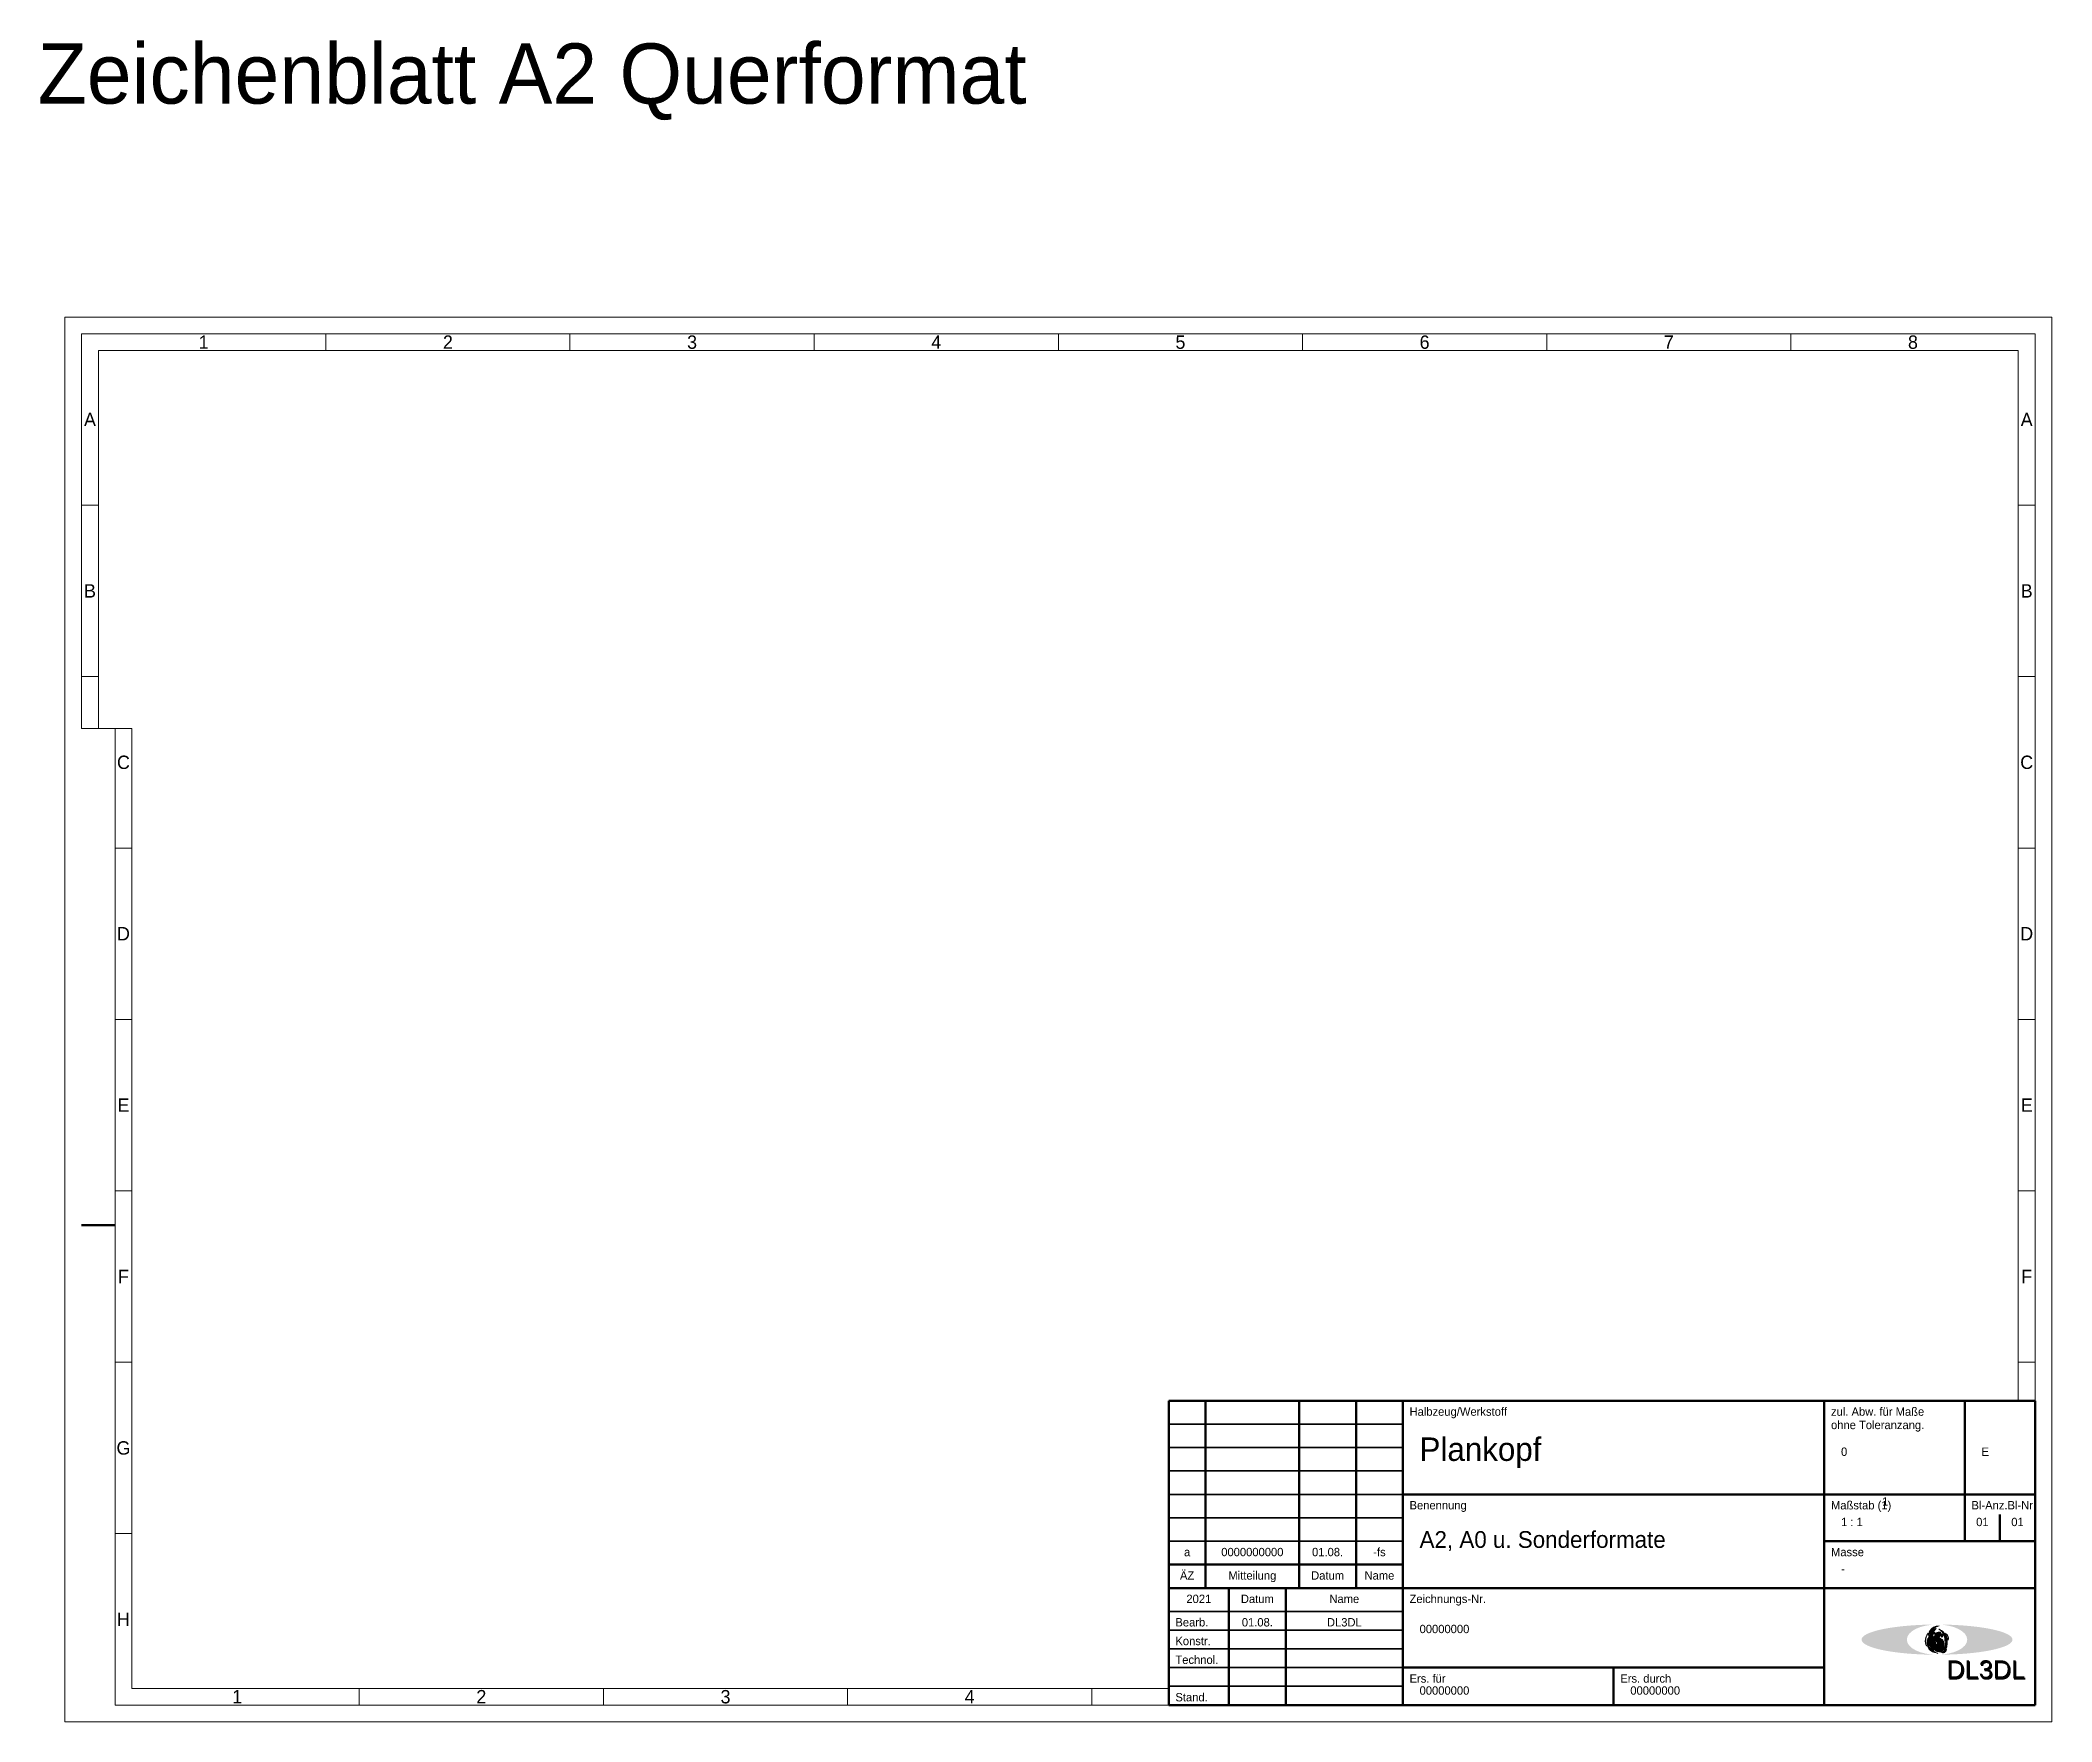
# Model space of a CAD drawing. Header units: millimetres. Extents: x -10 to 4154, y -219 to 3798.
# Drawn here: x 2120 to 2722, y 367 to 870 of the extents above; entities that cross this region are included whole.
import ezdxf
from ezdxf.enums import TextEntityAlignment as Align

# ---------------------------------------------------------------- set-up
doc = ezdxf.new("R2010")
doc.units = ezdxf.units.MM
for name, color, linetype, lineweight, true_color in [('_Logo_A_oval', 1, 'Continuous', 5, 0xff0000), ('_Logo_B_oval', 30, 'Continuous', 5, 0xff7f00), ('_Logo_C_oval', 16, 'Continuous', 5, 0x4c0000), ('_Logo_Phoenix', 96, 'Continuous', 5, 0x004c00), ('_Logo_Text1', 5, 'Continuous', 5, 0x0000ff), ('_Logo_Text2', 1, 'Continuous', 5, 0xff0000), ('Begrenzungslinie Felder', 5, 'Continuous', 50, 0x0000ff), ('Begrenzungslinie Schriftfeld', 30, 'Continuous', 100, 0xff7f00), ('Blattformate', 2, 'Continuous', 5, 0xffff00), ('Legende', 7, 'Continuous', 5, 0x000000), ('Lochung', 94, 'Continuous', 50, 0x008000), ('PK_Txt_ausgef', 3, 'Continuous', 5, 0x00ff00), ('Text_Ausgef', 3, 'Continuous', 5, 0x00ff00), ('Text_Vorgabe', 1, 'Continuous', 5, 0xff0000), ('Zeichnungsrahmen_1', 7, 'Continuous', 5, 0x000000), ('Zeilenlinie', 134, 'Continuous', 35, 0x008080)]:
    doc.layers.add(name, color=color, linetype=linetype, lineweight=lineweight, true_color=true_color)
doc.styles.add('textstyle104', font='')
doc.styles.add('textstyle105', font='')
doc.styles.add('textstyle247', font='')
doc.styles.add('textstyle248', font='')
doc.styles.add('textstyle249', font='')
doc.styles.add('textstyle250', font='')
doc.styles.add('textstyle251', font='')
doc.styles.add('textstyle255', font='')
doc.styles.add('textstyle256', font='')
doc.styles.add('textstyle259', font='')
doc.styles.add('textstyle260', font='')
doc.styles.add('textstyle261', font='')
doc.styles.add('textstyle442', font='')
doc.styles.add('textstyle443', font='')
doc.styles.add('textstyle444', font='')
doc.styles.add('textstyle445', font='')
doc.styles.add('textstyle446', font='')
doc.styles.add('textstyle447', font='')
doc.styles.add('textstyle448', font='')
doc.styles.add('textstyle451', font='')
doc.styles.add('textstyle453', font='')
doc.styles.add('textstyle454', font='')
doc.styles.add('textstyle455', font='')
doc.styles.add('textstyle456', font='')
doc.styles.add('textstyle457', font='')
doc.styles.add('textstyle458', font='')
doc.styles.add('textstyle459', font='')
doc.styles.add('textstyle460', font='')
doc.styles.add('textstyle553', font='')
doc.styles.add('textstyle876', font='')
doc.styles.add('textstyle877', font='')
doc.styles.add('textstyle878', font='')
doc.styles.add('textstyle879', font='')
doc.styles.add('textstyle880', font='')
doc.styles.add('textstyle881', font='')
doc.styles.add('textstyle882', font='')
doc.styles.add('textstyle883', font='')
doc.styles.add('textstyle884', font='')
doc.styles.add('textstyle885', font='')
doc.styles.add('textstyle886', font='')
doc.styles.add('textstyle887', font='')
doc.styles.add('textstyle888', font='')
doc.styles.add('textstyle889', font='')
doc.styles.add('textstyle890', font='')
doc.styles.add('textstyle891', font='')
doc.styles.add('textstyle892', font='')
doc.styles.add('textstyle893', font='')
doc.styles.add('textstyle894', font='')
doc.styles.add('textstyle895', font='')
doc.styles.add('textstyle896', font='')
doc.styles.add('textstyle897', font='')
doc.styles.add('textstyle898', font='')
doc.styles.add('textstyle899', font='')
doc.styles.add('textstyle900', font='')
doc.styles.add('textstyle901', font='')
doc.styles.add('textstyle902', font='')
doc.styles.add('textstyle903', font='')
doc.styles.add('textstyle904', font='')
doc.styles.add('textstyle905', font='')
doc.styles.add('textstyle906', font='')
doc.styles.add('textstyle907', font='')
doc.styles.add('textstyle908', font='')
doc.styles.add('textstyle909', font='')
doc.styles.add('textstyle910', font='')
doc.styles.add('textstyle911', font='')
doc.styles.add('textstyle912', font='')
doc.styles.add('textstyle913', font='')
doc.styles.add('textstyle914', font='')
doc.styles.get('textstyle104').set_extended_font_data('Arial')
doc.styles.get('textstyle105').set_extended_font_data('Arial')
doc.styles.get('textstyle247').set_extended_font_data('TGL 31034-1')
doc.styles.get('textstyle248').set_extended_font_data('TGL 31034-1')
doc.styles.get('textstyle249').set_extended_font_data('TGL 31034-1')
doc.styles.get('textstyle250').set_extended_font_data('TGL 31034-1')
doc.styles.get('textstyle251').set_extended_font_data('TGL 31034-1')
doc.styles.get('textstyle255').set_extended_font_data('TGL 31034-1')
doc.styles.get('textstyle256').set_extended_font_data('TGL 31034-1')
doc.styles.get('textstyle259').set_extended_font_data('TGL 31034-1')
doc.styles.get('textstyle260').set_extended_font_data('TGL 31034-1')
doc.styles.get('textstyle261').set_extended_font_data('TGL 31034-1')
doc.styles.get('textstyle442').set_extended_font_data('TGL 31034-1')
doc.styles.get('textstyle443').set_extended_font_data('TGL 31034-1')
doc.styles.get('textstyle444').set_extended_font_data('TGL 31034-1')
doc.styles.get('textstyle445').set_extended_font_data('TGL 31034-1')
doc.styles.get('textstyle446').set_extended_font_data('TGL 31034-1')
doc.styles.get('textstyle447').set_extended_font_data('TGL 31034-1')
doc.styles.get('textstyle448').set_extended_font_data('TGL 31034-1')
doc.styles.get('textstyle451').set_extended_font_data('TGL 31034-1')
doc.styles.get('textstyle453').set_extended_font_data('TGL 31034-1')
doc.styles.get('textstyle454').set_extended_font_data('TGL 31034-1')
doc.styles.get('textstyle455').set_extended_font_data('TGL 31034-1')
doc.styles.get('textstyle456').set_extended_font_data('TGL 31034-1')
doc.styles.get('textstyle457').set_extended_font_data('TGL 31034-1')
doc.styles.get('textstyle458').set_extended_font_data('TGL 31034-1')
doc.styles.get('textstyle459').set_extended_font_data('TGL 31034-1')
doc.styles.get('textstyle460').set_extended_font_data('TGL 31034-1')
doc.styles.get('textstyle553').set_extended_font_data('TGL 31034-1')
doc.styles.get('textstyle876').set_extended_font_data('TGL 31034-1')
doc.styles.get('textstyle877').set_extended_font_data('TGL 31034-1')
doc.styles.get('textstyle878').set_extended_font_data('TGL 31034-1')
doc.styles.get('textstyle879').set_extended_font_data('TGL 31034-1')
doc.styles.get('textstyle880').set_extended_font_data('TGL 31034-1')
doc.styles.get('textstyle881').set_extended_font_data('TGL 31034-1')
doc.styles.get('textstyle882').set_extended_font_data('TGL 31034-1')
doc.styles.get('textstyle883').set_extended_font_data('TGL 31034-1')
doc.styles.get('textstyle884').set_extended_font_data('TGL 31034-1')
doc.styles.get('textstyle885').set_extended_font_data('TGL 31034-1')
doc.styles.get('textstyle886').set_extended_font_data('TGL 31034-1')
doc.styles.get('textstyle887').set_extended_font_data('TGL 31034-1')
doc.styles.get('textstyle888').set_extended_font_data('TGL 31034-1')
doc.styles.get('textstyle889').set_extended_font_data('TGL 31034-1')
doc.styles.get('textstyle890').set_extended_font_data('TGL 31034-1')
doc.styles.get('textstyle891').set_extended_font_data('TGL 31034-1')
doc.styles.get('textstyle892').set_extended_font_data('TGL 31034-1')
doc.styles.get('textstyle893').set_extended_font_data('TGL 31034-1')
doc.styles.get('textstyle894').set_extended_font_data('TGL 31034-1')
doc.styles.get('textstyle895').set_extended_font_data('TGL 31034-1')
doc.styles.get('textstyle896').set_extended_font_data('TGL 31034-1')
doc.styles.get('textstyle897').set_extended_font_data('TGL 31034-1')
doc.styles.get('textstyle898').set_extended_font_data('TGL 31034-1')
doc.styles.get('textstyle899').set_extended_font_data('TGL 31034-1')
doc.styles.get('textstyle900').set_extended_font_data('TGL 31034-1')
doc.styles.get('textstyle901').set_extended_font_data('TGL 31034-1')
doc.styles.get('textstyle902').set_extended_font_data('TGL 31034-1')
doc.styles.get('textstyle903').set_extended_font_data('TGL 31034-1')
doc.styles.get('textstyle904').set_extended_font_data('TGL 31034-1')
doc.styles.get('textstyle905').set_extended_font_data('TGL 31034-1')
doc.styles.get('textstyle906').set_extended_font_data('TGL 31034-1')
doc.styles.get('textstyle907').set_extended_font_data('TGL 31034-1')
doc.styles.get('textstyle908').set_extended_font_data('TGL 31034-1')
doc.styles.get('textstyle909').set_extended_font_data('TGL 31034-1')
doc.styles.get('textstyle910').set_extended_font_data('TGL 31034-1')
doc.styles.get('textstyle911').set_extended_font_data('TGL 31034-1')
doc.styles.get('textstyle912').set_extended_font_data('TGL 31034-1')
doc.styles.get('textstyle913').set_extended_font_data('TGL 31034-1')
doc.styles.get('textstyle914').set_extended_font_data('TGL 31034-1')

msp = doc.modelspace()

# ---------------------------------------------------------------- texts
at = {"layer": '_Logo_Text1', "style": 'textstyle105'}
msp.add_text('DL3DL', height=5.417, dxfattribs=at).set_placement((2702.39, 382.65), align=Align.MIDDLE_CENTER)
at = {"layer": '_Logo_Text2', "style": 'textstyle104'}
msp.add_text('DL3DL', height=5.417, dxfattribs=at).set_placement((2702.14, 383), align=Align.MIDDLE_CENTER)
at = {"layer": 'Legende', "style": 'textstyle553'}
msp.add_text('Zeichenblatt A2 Querformat', height=18, dxfattribs=at).set_placement((2119.71, 869.13), align=Align.TOP_LEFT)
at = {"layer": 'PK_Txt_ausgef', "style": 'textstyle887'}
msp.add_text('1', height=2.5, dxfattribs=at).set_placement((2671.11, 433.17), align=Align.MIDDLE_LEFT)
at = {"layer": 'Text_Ausgef'}
for s, height, style, p in [('Plankopf', 7, 'textstyle894', (2532.85, 452.32)), ('0', 2.5, 'textstyle891', (2658.85, 449.32)), ('E', 2.5, 'textstyle886', (2700.85, 449.32)), ('1 : 1', 2.5, 'textstyle889', (2658.85, 428.32)), ('A2, A0 u. Sonderformate', 5, 'textstyle893', (2532.85, 424.32)), ('-', 2.5, 'textstyle890', (2658.85, 414.32)), ('00000000', 2.5, 'textstyle892', (2532.85, 396.32)), ('00000000', 2.5, 'textstyle898', (2532.85, 377.92)), ('00000000', 2.5, 'textstyle899', (2595.85, 377.92))]:
    msp.add_text(s, height=height, dxfattribs=dict(at, style=style)).set_placement(p, align=Align.TOP_LEFT)
for s, style, p in [('01', 'textstyle895', (2701.1, 428.32)), ('01', 'textstyle888', (2711.6, 428.32)), ('a', 'textstyle906', (2463.35, 419.32)), ('0000000000', 'textstyle900', (2482.85, 419.32)), ('01.08.', 'textstyle901', (2505.35, 419.32)), ('-fs', 'textstyle903', (2520.85, 419.32)), ('2021', 'textstyle897', (2466.85, 405.32)), ('01.08.', 'textstyle902', (2484.35, 398.32)), ('DL3DL', 'textstyle896', (2510.35, 398.32))]:
    msp.add_text(s, height=2.5, dxfattribs=dict(at, style=style)).set_placement(p, align=Align.TOP_CENTER)
at = {"layer": 'Text_Vorgabe'}
for s, style, p in [('Halbzeug/Werkstoff', 'textstyle911', (2529.85, 461.32)), ('zul. Abw. für Maße', 'textstyle908', (2655.85, 461.32)), ('ohne Toleranzang.', 'textstyle909', (2655.85, 457.32)), ('Benennung', 'textstyle912', (2529.85, 433.32)), ('Maßstab (1)', 'textstyle910', (2655.85, 433.32)), ('Bl-Anz.Bl-Nr.', 'textstyle905', (2697.85, 433.32)), ('Masse', 'textstyle904', (2655.85, 419.32)), ('Zeichnungs-Nr.', 'textstyle913', (2529.85, 405.32)), ('Bearb.', 'textstyle882', (2459.85, 398.32)), ('Konstr.', 'textstyle877', (2459.85, 392.72)), ('Technol.', 'textstyle876', (2459.85, 387.12)), ('Ers. für', 'textstyle914', (2529.85, 381.52)), ('Ers. durch', 'textstyle907', (2592.85, 381.52)), ('Stand.', 'textstyle883', (2459.85, 375.92))]:
    msp.add_text(s, height=2.5, dxfattribs=dict(at, style=style)).set_placement(p, align=Align.TOP_LEFT)
for s, style, p in [('ÄZ', 'textstyle884', (2463.35, 412.32)), ('Mitteilung', 'textstyle885', (2482.85, 412.32)), ('Datum', 'textstyle880', (2505.35, 412.32)), ('Name', 'textstyle881', (2520.85, 412.32)), ('Datum', 'textstyle878', (2484.35, 405.32)), ('Name', 'textstyle879', (2510.35, 405.32))]:
    msp.add_text(s, height=2.5, dxfattribs=dict(at, style=style)).set_placement(p, align=Align.TOP_CENTER)
at = {"layer": 'Zeichnungsrahmen_1'}
for s, style, p in [('1', 'textstyle447', (2169.35, 779.82)), ('2', 'textstyle446', (2242.35, 779.82)), ('3', 'textstyle444', (2315.35, 779.82)), ('4', 'textstyle445', (2388.35, 779.82)), ('5', 'textstyle442', (2461.35, 779.82)), ('6', 'textstyle443', (2534.35, 779.82)), ('7', 'textstyle459', (2607.35, 779.82)), ('8', 'textstyle460', (2680.35, 779.82)), ('A', 'textstyle454', (2135.35, 756.7)), ('A', 'textstyle249', (2714.35, 756.7)), ('B', 'textstyle453', (2135.35, 705.45)), ('B', 'textstyle250', (2714.35, 705.45)), ('C', 'textstyle451', (2145.35, 654.2)), ('C', 'textstyle247', (2714.35, 654.2)), ('D', 'textstyle448', (2145.35, 602.95)), ('D', 'textstyle248', (2714.35, 602.95)), ('E', 'textstyle259', (2145.35, 551.7)), ('E', 'textstyle260', (2714.35, 551.7)), ('F', 'textstyle256', (2145.35, 500.45)), ('F', 'textstyle261', (2714.35, 500.45)), ('G', 'textstyle255', (2145.35, 449.2)), ('H', 'textstyle251', (2145.35, 397.95)), ('1', 'textstyle457', (2179.35, 374.82)), ('2', 'textstyle458', (2252.35, 374.82)), ('3', 'textstyle455', (2325.35, 374.82)), ('4', 'textstyle456', (2398.35, 374.82))]:
    msp.add_text(s, height=4, dxfattribs=dict(at, style=style)).set_placement(p, align=Align.MIDDLE_CENTER)

# ---------------------------------------------------------------- hatches: boundary and pattern name
at = {"layer": '_Logo_A_oval'}
h = msp.add_hatch(color=256, dxfattribs=at)
edge = h.paths.add_edge_path()
edge.add_ellipse((2687.55, 391.88), major_axis=(9.03, 0), ratio=0.5, start_angle=0, end_angle=360)
edge = h.paths.add_edge_path()
edge.add_ellipse((2687.55, 391.88), major_axis=(13.54, 0), ratio=0.333333, start_angle=0, end_angle=360)
at = {"layer": '_Logo_B_oval'}
h = msp.add_hatch(color=256, dxfattribs=at)
edge = h.paths.add_edge_path()
edge.add_ellipse((2687.55, 391.88), major_axis=(13.54, 0), ratio=0.333333, start_angle=0, end_angle=360)
edge = h.paths.add_edge_path()
edge.add_ellipse((2687.55, 391.88), major_axis=(18.06, 0), ratio=0.25, start_angle=0, end_angle=360)
at = {"layer": '_Logo_C_oval'}
h = msp.add_hatch(color=256, dxfattribs=at)
edge = h.paths.add_edge_path()
edge.add_ellipse((2687.55, 391.88), major_axis=(18.06, 0), ratio=0.25, start_angle=0, end_angle=360)
edge = h.paths.add_edge_path()
edge.add_ellipse((2687.55, 391.88), major_axis=(22.57, 0), ratio=0.2, start_angle=0, end_angle=360)
at = {"layer": '_Logo_Phoenix'}
h = msp.add_hatch(color=256, dxfattribs=at)
edge = h.paths.add_edge_path()
edge.add_spline(control_points=[(2684.93, 393.79), (2683.48, 392.43), (2684.18, 390.13), (2684.49, 389.97)], knot_values=[0, 0, 0, 0, 1, 1, 1, 1], degree=3, periodic=0)
edge.add_spline(control_points=[(2684.49, 389.97), (2684.4, 390.06), (2683.7, 392.35), (2684.93, 393.79)], knot_values=[0, 0, 0, 0, 1, 1, 1, 1], degree=3, periodic=0)
h = msp.add_hatch(color=256, dxfattribs=at)
edge = h.paths.add_edge_path()
edge.add_spline(control_points=[(2686.88, 391.31), (2687.24, 391.09), (2686.99, 390.66), (2686.99, 390.66), (2686.99, 390.66), (2687.08, 390.45), (2687.64, 390.44), (2687.56, 390.96), (2687.45, 391.31), (2686.98, 391.78), (2686.61, 392.09), (2686.47, 392.51), (2686.75, 392.95), (2687.2, 393.24), (2687.28, 393.36), (2687.21, 393.51), (2686.96, 393.51), (2686.73, 393.45), (2686.54, 393.55), (2686.58, 393.87), (2686.88, 394.02), (2686.89, 394.03), (2686.89, 394.02), (2686.81, 393.88), (2686.67, 393.78), (2686.78, 393.69), (2687.13, 393.78), (2687.53, 394), (2688.26, 394.15), (2688.53, 394.12), (2688.56, 394.05), (2688.6, 393.82), (2688.51, 393.63), (2688.87, 393.67), (2689.12, 393.56), (2689.32, 393.35), (2689.28, 393), (2689.04, 392.7), (2688.94, 392.62), (2688.94, 392.62), (2688.91, 392.8), (2688.85, 392.99), (2688.64, 393.03), (2688.34, 392.98), (2688.21, 392.7), (2688.23, 392.34), (2688.49, 392.23), (2689.02, 392.05), (2689.28, 391.72)], knot_values=[0, 0, 0, 0, 1, 2, 3, 4, 5, 6, 7, 8, 9, 10, 11, 12, 13, 14, 15, 16, 17, 18, 19, 20, 21, 22, 23, 24, 25, 26, 27, 28, 29, 30, 31, 32, 33, 34, 35, 36, 37, 38, 39, 40, 41, 42, 43, 44, 45, 46, 46, 46, 46], degree=3, periodic=0)
edge.add_spline(control_points=[(2689.28, 391.72), (2689.52, 391.31), (2689.68, 390.72), (2689.59, 390.15), (2689.38, 389.63), (2689.2, 389.32), (2689.2, 389.32), (2689.81, 389.69), (2689.98, 390.32), (2689.97, 390.81), (2689.92, 390.94), (2690.1, 390.62), (2690.12, 390.05), (2690, 389.68), (2689.5, 388.76), (2688.98, 388.41), (2688.39, 388.25), (2687.68, 388.25), (2687.23, 388.47), (2687.23, 388.47), (2687.23, 388.47)], knot_values=[0, 0, 0, 0, 1, 2, 3, 4, 5, 6, 7, 8, 9, 10, 11, 12, 13, 14, 15, 16, 17, 18, 18, 18, 18], degree=3, periodic=0)
edge.add_spline(control_points=[(2687.23, 388.47), (2687.23, 388.47), (2687.18, 388.43), (2683.7, 392.43), (2687.3, 395.31)], knot_values=[0, 0, 0, 0, 1, 2, 2, 2, 2], degree=3, periodic=0)
edge.add_spline(control_points=[(2687.3, 395.31), (2685.72, 393.25), (2686.88, 391.31), (2686.88, 391.31), (2686.88, 391.31), (2686.88, 391.31), (2686.88, 391.31)], knot_values=[0, 0, 0, 0, 1, 2, 3, 4, 4, 4, 4], degree=3, periodic=0)
h = msp.add_hatch(color=256, dxfattribs=at)
edge = h.paths.add_edge_path()
edge.add_spline(control_points=[(2686.77, 395.37), (2684.98, 391.89), (2686.65, 388.28), (2686.64, 388.26), (2686.64, 388.26), (2684.06, 391.94), (2686.77, 395.37), (2686.77, 395.37), (2686.77, 395.37)], knot_values=[0, 0, 0, 0, 1, 2, 3, 4, 5, 6, 6, 6, 6], degree=3, periodic=0)
h = msp.add_hatch(color=256, dxfattribs=at)
edge = h.paths.add_edge_path()
edge.add_spline(control_points=[(2684.76, 392.35), (2684.84, 388.95), (2687.8, 387.78), (2687.8, 387.78), (2687.8, 387.78), (2684.48, 388.6), (2684.78, 392.32), (2684.78, 392.32), (2684.76, 392.35)], knot_values=[0, 0, 0, 0, 1, 2, 3, 4, 5, 6, 6, 6, 6], degree=3, periodic=0)
h = msp.add_hatch(color=256, dxfattribs=at)
edge = h.paths.add_edge_path()
edge.add_spline(control_points=[(2688.23, 396.01), (2685.84, 395.44), (2684.96, 393.15), (2684.96, 393.15)], knot_values=[0, 0, 0, 0, 1, 1, 1, 1], degree=3, periodic=0)
edge.add_spline(control_points=[(2684.96, 393.15), (2684.99, 393.31), (2685.31, 396), (2688.23, 396.01)], knot_values=[0, 0, 0, 0, 1, 1, 1, 1], degree=3, periodic=0)
h = msp.add_hatch(color=256, dxfattribs=at)
edge = h.paths.add_edge_path()
edge.add_spline(control_points=[(2689.81, 392.6), (2689.86, 392.31), (2689.89, 392.08), (2689.92, 391.72), (2689.93, 391.44), (2689.92, 391.44), (2689.92, 391.44), (2690.05, 391.82), (2690.05, 392.27), (2689.96, 393.07), (2689.7, 393.81), (2689.49, 394.17), (2688.87, 394.67), (2688.07, 395.03), (2688.07, 395.03), (2688.07, 395.03)], knot_values=[0, 0, 0, 0, 1, 2, 3, 4, 5, 6, 7, 8, 9, 10, 11, 12, 13, 13, 13, 13], degree=3, periodic=0)
edge.add_spline(control_points=[(2688.07, 395.03), (2688.55, 394.78), (2688.83, 394.5), (2689.12, 394.13), (2689.41, 393.75), (2689.69, 393.13), (2689.81, 392.6)], knot_values=[0, 0, 0, 0, 1, 2, 3, 4, 4, 4, 4], degree=3, periodic=0)
h = msp.add_hatch(color=256, dxfattribs=at)
edge = h.paths.add_edge_path()
edge.add_spline(control_points=[(2690.59, 390.67), (2690.56, 390.21), (2690.43, 389.6), (2690.23, 389.26), (2689.8, 388.86), (2689.56, 388.62), (2689.56, 388.62), (2689.73, 388.93), (2689.97, 389.31), (2690.11, 389.69), (2690.12, 390.05), (2689.96, 390.87)], knot_values=[0, 0, 0, 0, 1, 2, 3, 4, 5, 6, 7, 8, 9, 9, 9, 9], degree=3, periodic=0)
edge.add_spline(control_points=[(2689.96, 390.87), (2690.19, 390.98), (2690.23, 391.23), (2690.26, 391.99), (2690.22, 392.68), (2690.2, 393.04), (2689.96, 393.78), (2689.82, 393.87), (2690.23, 393.35), (2690.36, 392.99), (2690.5, 392.48), (2690.57, 391.99), (2690.61, 391.3), (2690.59, 390.67)], knot_values=[0, 0, 0, 0, 1, 2, 3, 4, 5, 6, 7, 8, 9, 10, 11, 11, 11, 11], degree=3, periodic=0)
h = msp.add_hatch(color=256, dxfattribs=at)
edge = h.paths.add_edge_path()
edge.add_spline(control_points=[(2690.91, 391.7), (2690.9, 392.18), (2690.84, 392.5), (2690.76, 392.86), (2690.62, 393.15), (2690.3, 393.6), (2690.3, 393.6), (2690.3, 393.6)], knot_values=[0, 0, 0, 0, 1, 2, 3, 4, 5, 5, 5, 5], degree=3, periodic=0)
edge.add_spline(control_points=[(2690.3, 393.6), (2691.05, 393.23), (2690.91, 391.7), (2690.91, 391.7), (2690.91, 391.7)], knot_values=[0, 0, 0, 0, 1, 2, 2, 2, 2], degree=3, periodic=0)
h = msp.add_hatch(color=256, dxfattribs=at)
edge = h.paths.add_edge_path()
edge.add_spline(control_points=[(2688.75, 388.1), (2689.07, 387.97), (2689.6, 387.96), (2689.9, 388.04), (2690.16, 388.33), (2690.33, 388.74), (2690.35, 389.05), (2690.38, 389.18), (2690.38, 389.18), (2690.38, 389.18), (2690.28, 388.91), (2690.19, 388.82), (2689.97, 388.55), (2689.74, 388.4), (2689.52, 388.3), (2689.18, 388.2), (2688.86, 388.18), (2688.75, 388.17), (2688.63, 388.18), (2688.63, 388.17), (2688.63, 388.17), (2688.69, 388.12), (2688.75, 388.1), (2688.75, 388.1), (2688.75, 388.1)], knot_values=[0, 0, 0, 0, 1, 2, 3, 4, 5, 6, 7, 8, 9, 10, 11, 12, 13, 14, 15, 16, 17, 18, 19, 20, 21, 22, 22, 22, 22], degree=3, periodic=0)

# ---------------------------------------------------------------- linework, layer by layer
for points in [[(2684.93, 393.79), (2683.48, 392.43), (2684.18, 390.13), (2684.49, 389.97)], [(2687.3, 395.31), (2683.7, 392.43), (2687.18, 388.43), (2687.23, 388.47), (2687.23, 388.47)], [(2684.93, 393.79), (2683.7, 392.35), (2684.4, 390.06), (2684.49, 389.97)], [(2684.76, 392.35), (2684.84, 388.95), (2687.8, 387.78), (2687.8, 387.78), (2687.8, 387.78), (2684.48, 388.6), (2684.78, 392.32), (2684.78, 392.32), (2684.76, 392.35)], [(2686.77, 395.37), (2684.98, 391.89), (2686.65, 388.28), (2686.64, 388.26), (2686.64, 388.26), (2684.06, 391.94), (2686.77, 395.37), (2686.77, 395.37), (2686.77, 395.37)], [(2688.23, 396.01), (2685.31, 396), (2684.99, 393.31), (2684.96, 393.15)], [(2688.23, 396.01), (2685.84, 395.44), (2684.96, 393.15), (2684.96, 393.15)], [(2687.3, 395.31), (2685.72, 393.25), (2686.88, 391.31), (2686.88, 391.31), (2686.88, 391.31), (2686.88, 391.31), (2686.88, 391.31)], [(2686.88, 391.31), (2687.24, 391.09), (2686.99, 390.66), (2686.99, 390.66), (2686.99, 390.66), (2687.08, 390.45), (2687.64, 390.44), (2687.56, 390.96), (2687.45, 391.31), (2686.98, 391.78), (2686.61, 392.09), (2686.47, 392.51), (2686.75, 392.95), (2687.2, 393.24), (2687.28, 393.36), (2687.21, 393.51), (2686.96, 393.51), (2686.73, 393.45), (2686.54, 393.55), (2686.58, 393.87), (2686.88, 394.02), (2686.89, 394.03), (2686.89, 394.02), (2686.81, 393.88), (2686.67, 393.78), (2686.78, 393.69), (2687.13, 393.78), (2687.53, 394), (2688.26, 394.15), (2688.53, 394.12), (2688.56, 394.05), (2688.6, 393.82), (2688.51, 393.63), (2688.87, 393.67), (2689.12, 393.56), (2689.32, 393.35), (2689.28, 393), (2689.04, 392.7), (2688.94, 392.62), (2688.94, 392.62), (2688.91, 392.8), (2688.85, 392.99), (2688.64, 393.03), (2688.34, 392.98), (2688.21, 392.7), (2688.23, 392.34), (2688.49, 392.23), (2689.02, 392.05), (2689.28, 391.72)], [(2689.28, 391.72), (2689.52, 391.31), (2689.68, 390.72), (2689.59, 390.15), (2689.38, 389.63), (2689.2, 389.32), (2689.2, 389.32), (2689.81, 389.69), (2689.98, 390.32), (2689.97, 390.81), (2689.92, 390.94), (2690.1, 390.62), (2690.12, 390.05), (2690, 389.68), (2689.5, 388.76), (2688.98, 388.41), (2688.39, 388.25), (2687.68, 388.25), (2687.23, 388.47), (2687.23, 388.47), (2687.23, 388.47)], [(2688.07, 395.03), (2688.55, 394.78), (2688.83, 394.5), (2689.12, 394.13), (2689.41, 393.75), (2689.69, 393.13), (2689.81, 392.6)], [(2689.81, 392.6), (2689.86, 392.31), (2689.89, 392.08), (2689.92, 391.72), (2689.93, 391.44), (2689.92, 391.44), (2689.92, 391.44), (2690.05, 391.82), (2690.05, 392.27), (2689.96, 393.07), (2689.7, 393.81), (2689.49, 394.17), (2688.87, 394.67), (2688.07, 395.03), (2688.07, 395.03), (2688.07, 395.03)], [(2689.96, 390.87), (2690.19, 390.98), (2690.23, 391.23), (2690.26, 391.99), (2690.22, 392.68), (2690.2, 393.04), (2689.96, 393.78), (2689.82, 393.87), (2690.23, 393.35), (2690.36, 392.99), (2690.5, 392.48), (2690.57, 391.99), (2690.61, 391.3), (2690.59, 390.67)], [(2690.3, 393.6), (2691.05, 393.23), (2690.91, 391.7), (2690.91, 391.7), (2690.91, 391.7)], [(2690.91, 391.7), (2690.9, 392.18), (2690.84, 392.5), (2690.76, 392.86), (2690.62, 393.15), (2690.3, 393.6), (2690.3, 393.6), (2690.3, 393.6)], [(2688.75, 388.1), (2689.07, 387.97), (2689.6, 387.96), (2689.9, 388.04), (2690.16, 388.33), (2690.33, 388.74), (2690.35, 389.05), (2690.38, 389.18), (2690.38, 389.18), (2690.38, 389.18), (2690.28, 388.91), (2690.19, 388.82), (2689.97, 388.55), (2689.74, 388.4), (2689.52, 388.3), (2689.18, 388.2), (2688.86, 388.18), (2688.75, 388.17), (2688.63, 388.18), (2688.63, 388.17), (2688.63, 388.17), (2688.69, 388.12), (2688.75, 388.1), (2688.75, 388.1), (2688.75, 388.1)], [(2690.59, 390.67), (2690.56, 390.21), (2690.43, 389.6), (2690.23, 389.26), (2689.8, 388.86), (2689.56, 388.62), (2689.56, 388.62), (2689.73, 388.93), (2689.97, 389.31), (2690.11, 389.69), (2690.12, 390.05), (2689.96, 390.87)]]:
    msp.add_open_spline(points, degree=3, dxfattribs=at)
at = {"layer": 'Begrenzungslinie Felder'}
for p, q in [((2468.85, 463.32), (2468.85, 407.32)), ((2496.85, 463.32), (2496.85, 407.32)), ((2513.85, 463.32), (2513.85, 407.32)), ((2527.85, 463.32), (2527.85, 407.32)), ((2653.85, 463.32), (2653.85, 435.32)), ((2695.85, 463.32), (2695.85, 435.32)), ((2653.85, 435.32), (2527.85, 435.32)), ((2653.85, 435.32), (2695.85, 435.32)), ((2653.85, 435.32), (2653.85, 421.32)), ((2695.85, 435.32), (2716.85, 435.32)), ((2695.85, 435.32), (2695.85, 421.32)), ((2706.35, 421.32), (2706.35, 429.32)), ((2653.85, 421.32), (2716.85, 421.32)), ((2653.85, 421.32), (2653.85, 407.32)), ((2457.85, 414.32), (2527.85, 414.32)), ((2457.85, 407.32), (2527.85, 407.32)), ((2475.85, 372.32), (2475.85, 407.32)), ((2492.85, 372.32), (2492.85, 407.32)), ((2653.85, 407.32), (2527.85, 407.32)), ((2527.85, 372.32), (2527.85, 407.32)), ((2653.85, 407.32), (2653.85, 372.32)), ((2653.85, 407.32), (2716.85, 407.32)), ((2527.85, 383.52), (2653.85, 383.52)), ((2590.85, 372.32), (2590.85, 383.52))]:
    msp.add_line(p, q, dxfattribs=at)
at = {"layer": 'Begrenzungslinie Schriftfeld'}
for p, q in [((2457.85, 463.32), (2468.85, 463.32)), ((2457.85, 463.32), (2457.85, 456.32)), ((2468.85, 463.32), (2496.85, 463.32)), ((2496.85, 463.32), (2513.85, 463.32)), ((2513.85, 463.32), (2527.85, 463.32)), ((2527.85, 463.32), (2653.85, 463.32)), ((2653.85, 463.32), (2695.85, 463.32)), ((2695.85, 463.32), (2716.85, 463.32)), ((2716.85, 463.32), (2716.85, 435.32)), ((2457.85, 456.32), (2457.85, 449.32)), ((2457.85, 449.32), (2457.85, 442.32)), ((2457.85, 442.32), (2457.85, 435.32)), ((2457.85, 435.32), (2457.85, 428.32)), ((2716.85, 435.32), (2716.85, 421.32)), ((2457.85, 428.32), (2457.85, 421.32)), ((2457.85, 421.32), (2457.85, 414.32)), ((2716.85, 421.32), (2716.85, 407.32)), ((2457.85, 414.32), (2457.85, 407.32)), ((2457.85, 407.32), (2457.85, 400.32)), ((2716.85, 407.32), (2716.85, 372.32)), ((2457.85, 394.72), (2457.85, 400.32)), ((2457.85, 389.12), (2457.85, 394.72)), ((2457.85, 383.52), (2457.85, 389.12)), ((2457.85, 377.92), (2457.85, 383.52)), ((2457.85, 372.32), (2457.85, 377.92)), ((2457.85, 372.32), (2475.85, 372.32)), ((2475.85, 372.32), (2492.85, 372.32)), ((2492.85, 372.32), (2527.85, 372.32)), ((2527.85, 372.32), (2590.85, 372.32)), ((2590.85, 372.32), (2653.85, 372.32)), ((2653.85, 372.32), (2716.85, 372.32))]:
    msp.add_line(p, q, dxfattribs=at)
at = {"layer": 'Blattformate'}
for p, q in [((2127.85, 367.32), (2127.85, 787.32)), ((2127.85, 787.32), (2721.85, 787.32)), ((2721.85, 367.32), (2721.85, 787.32)), ((2127.85, 367.32), (2721.85, 367.32))]:
    msp.add_line(p, q, dxfattribs=at)
at = {"layer": 'Lochung'}
msp.add_line((2132.85, 515.82), (2142.85, 515.82), dxfattribs=at)
at = {"layer": 'Zeichnungsrahmen_1'}
for p, q in [((2132.85, 782.32), (2716.85, 782.32)), ((2132.85, 782.32), (2132.85, 664.32)), ((2205.85, 782.32), (2205.85, 777.32)), ((2278.85, 782.32), (2278.85, 777.32)), ((2351.85, 782.32), (2351.85, 777.32)), ((2424.85, 782.32), (2424.85, 777.32)), ((2497.85, 782.32), (2497.85, 777.32)), ((2570.85, 782.32), (2570.85, 777.32)), ((2643.85, 782.32), (2643.85, 777.32)), ((2716.85, 782.32), (2716.85, 463.32)), ((2711.85, 777.32), (2137.85, 777.32)), ((2137.85, 664.32), (2137.85, 777.32)), ((2711.85, 463.32), (2711.85, 777.32)), ((2137.85, 731.07), (2132.85, 731.07)), ((2716.85, 731.07), (2711.85, 731.07)), ((2137.85, 679.82), (2132.85, 679.82)), ((2716.85, 679.82), (2711.85, 679.82)), ((2132.85, 664.32), (2147.85, 664.32)), ((2142.85, 372.32), (2142.85, 664.32)), ((2147.85, 664.32), (2147.85, 377.32)), ((2142.85, 628.57), (2147.85, 628.57)), ((2716.85, 628.57), (2711.85, 628.57)), ((2142.85, 577.32), (2147.85, 577.32)), ((2716.85, 577.32), (2711.85, 577.32)), ((2142.85, 526.07), (2147.85, 526.07)), ((2716.85, 526.07), (2711.85, 526.07)), ((2142.85, 474.82), (2147.85, 474.82)), ((2716.85, 474.82), (2711.85, 474.82)), ((2142.85, 423.57), (2147.85, 423.57)), ((2147.85, 377.32), (2457.85, 377.32)), ((2215.85, 372.32), (2215.85, 377.32)), ((2288.85, 372.32), (2288.85, 377.32)), ((2361.85, 372.32), (2361.85, 377.32)), ((2434.85, 372.32), (2434.85, 377.32)), ((2457.85, 372.32), (2142.85, 372.32))]:
    msp.add_line(p, q, dxfattribs=at)
at = {"layer": 'Zeilenlinie'}
for p, q in [((2457.85, 456.32), (2527.85, 456.32)), ((2457.85, 449.32), (2527.85, 449.32)), ((2457.85, 442.32), (2527.85, 442.32)), ((2457.85, 435.32), (2527.85, 435.32)), ((2457.85, 428.32), (2527.85, 428.32)), ((2457.85, 421.32), (2527.85, 421.32)), ((2457.85, 400.32), (2527.85, 400.32)), ((2457.85, 394.72), (2527.85, 394.72)), ((2457.85, 389.12), (2527.85, 389.12)), ((2457.85, 383.52), (2527.85, 383.52)), ((2457.85, 377.92), (2527.85, 377.92))]:
    msp.add_line(p, q, dxfattribs=at)

msp.set_redraw_order([(e.dxf.handle, doc.entitydb.next_handle()) for e in msp.query("TEXT MTEXT ATTDEF DIMENSION ARC_DIMENSION")])  # texts and dimensions are drawn at this point

doc.saveas('drawing.dxf')
